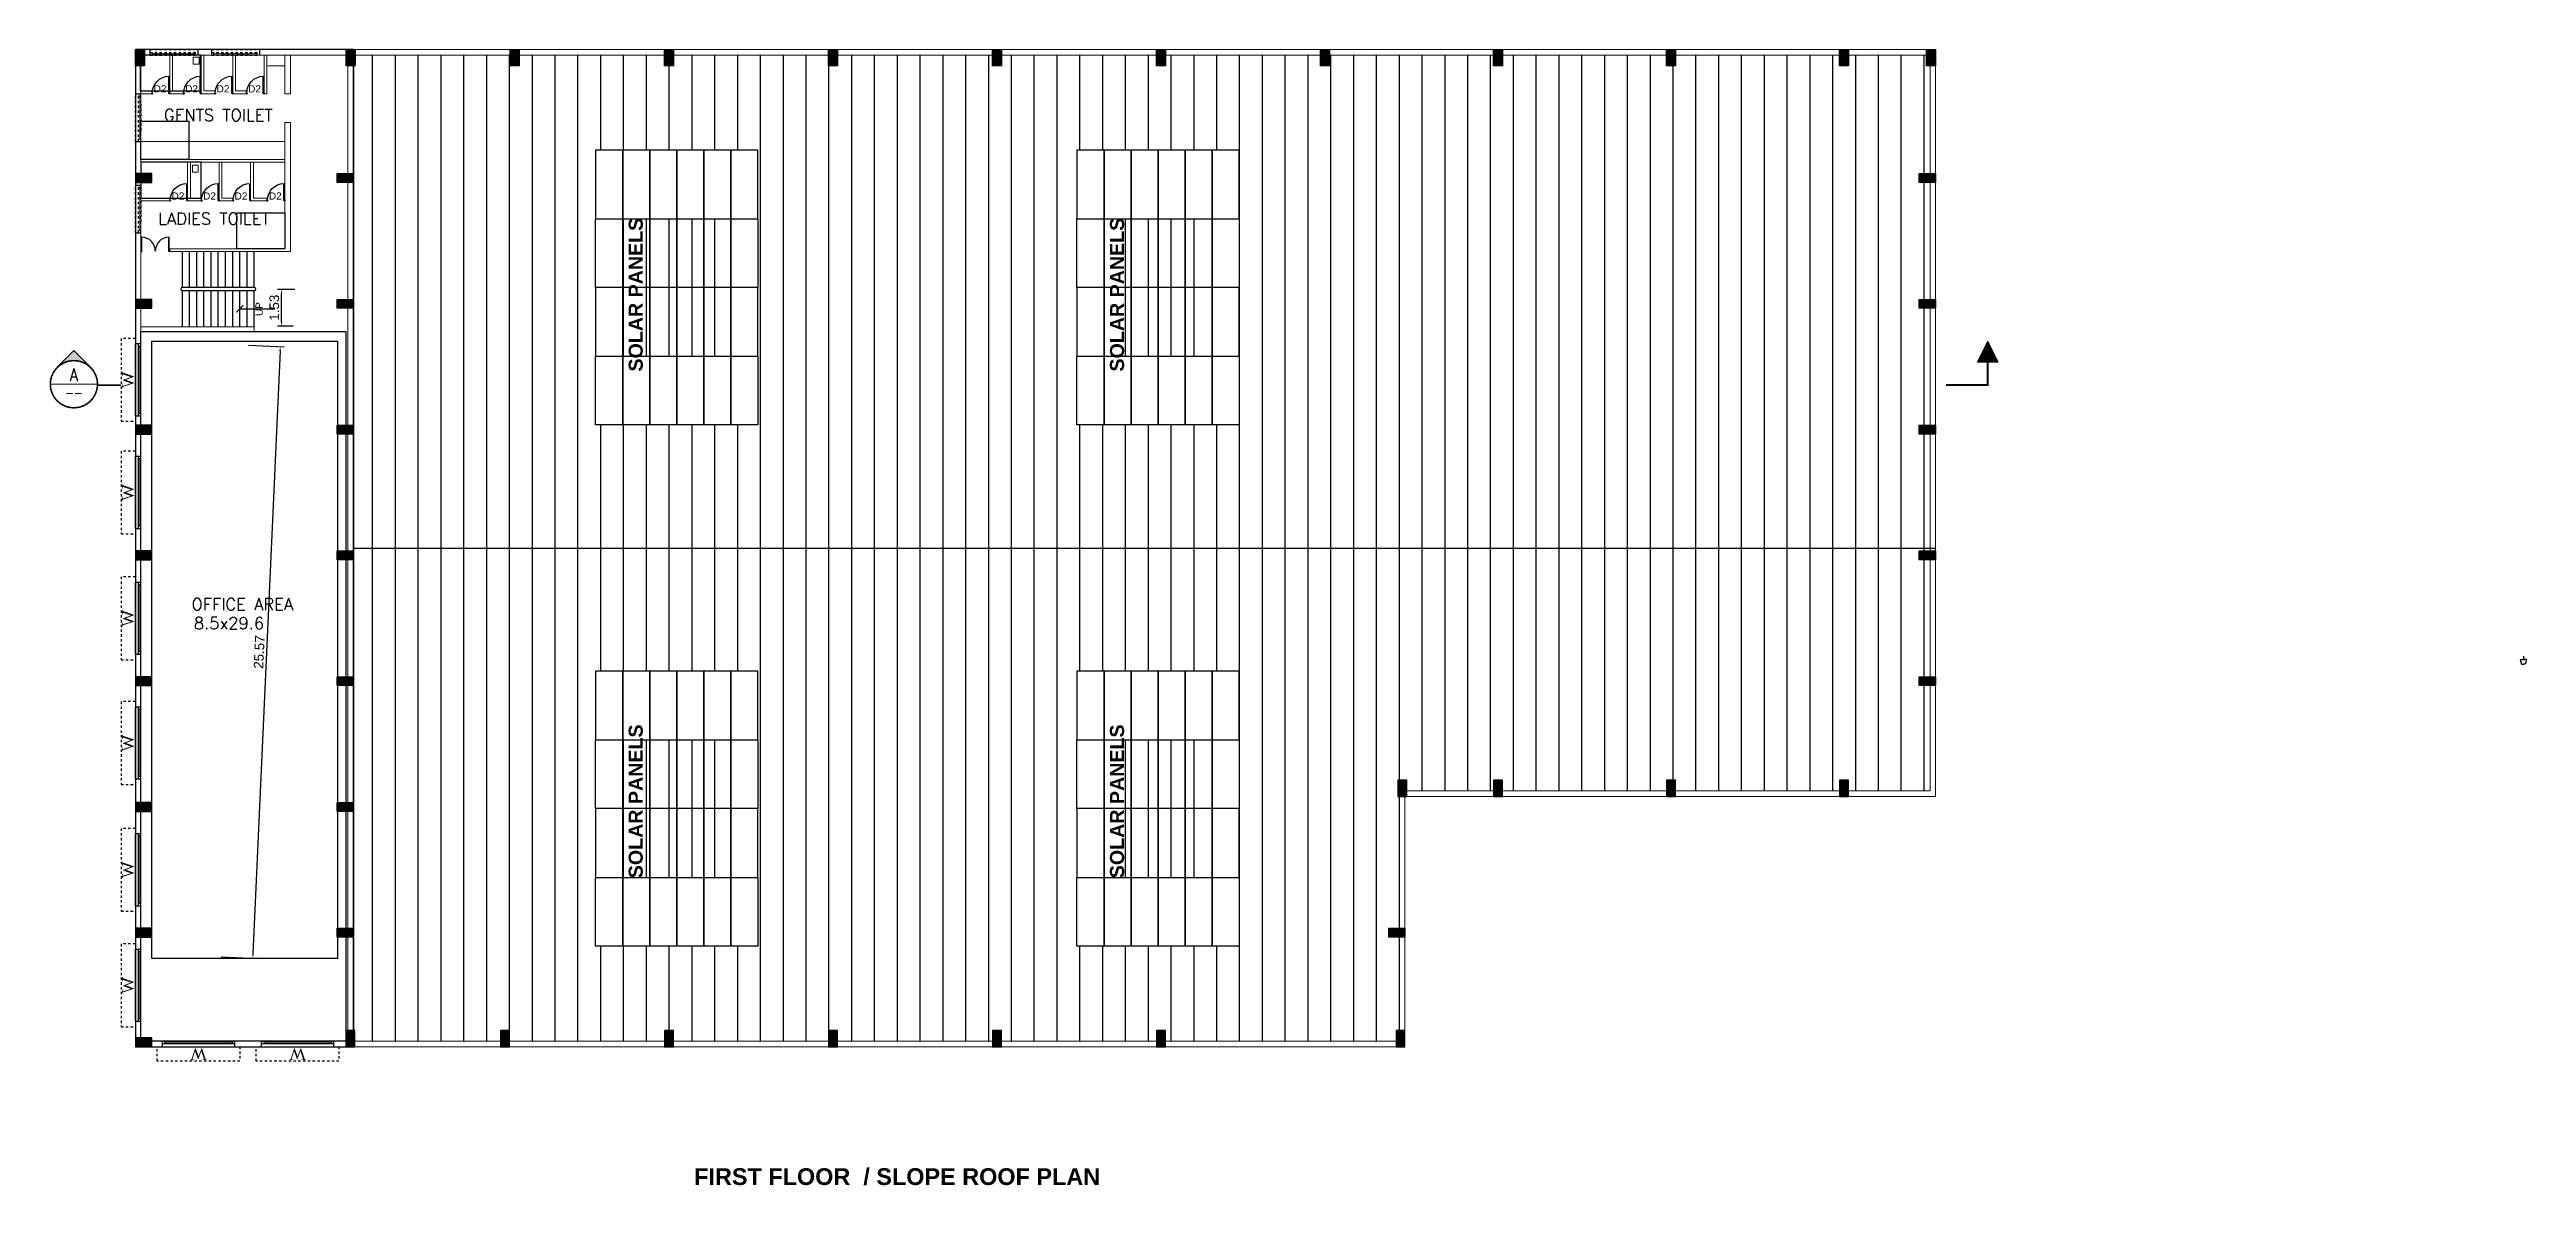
# Model space of a CAD drawing. Header units: metres. Extents: x 6804 to 7881, y 412 to 705.
# Drawn here: x 7661.8 to 7765.2, y 456.2 to 503.6 of the extents above; entities that cross this region are included whole.
import ezdxf
from ezdxf.enums import TextEntityAlignment as Align

# ---------------------------------------------------------------- set-up
doc = ezdxf.new("R2010")
doc.units = ezdxf.units.M
doc.header["$LTSCALE"] = 5
doc.header["$PDSIZE"] = -1
doc.linetypes.add('CONTINOUS', pattern=[0])
doc.linetypes.add('HIDDEN', pattern=[0.375, 0.25, -0.125])
doc.layers.get('0').update_dxf_attribs({"color": 8, "linetype": 'CONTINUOUS'})
doc.layers.get('DEFPOINTS').update_dxf_attribs({"color": 8, "linetype": 'CONTINUOUS'})
for name, color, linetype in [('_CourtYard(OTS)', 8, 'CONTINUOUS'), ('BLK_2_FLR_0_WATER_CLOSET', 213, 'CONTINUOUS'), ('BLK_2_FLR_1_BLT_UP_AREA', 1, 'CONTINUOUS'), ('BLK_2_FLR_1_CARPET_AREA', 10, 'CONTINUOUS'), ('BLK_2_FLR_1_EXIT_WIDTH_DOOR', 2, 'CONTINUOUS'), ('BLK_2_FLR_1_REGULAR_ROOM_1', 4, 'CONTINUOUS'), ('BLK_2_FLR_1_URINAL', 235, 'CONTINUOUS'), ('BLK_2_FLR_1_WATER_CLOSET', 213, 'CONTINUOUS'), ('col', 8, 'CONTINUOUS'), ('del', 8, 'CONTINUOUS'), ('DIM', 8, 'CONTINUOUS'), ('DOOR', 8, 'CONTINUOUS'), ('HATCH', 8, 'CONTINUOUS'), ('S.NO', 6, 'CONTINUOUS'), ('Steel', 1, 'CONTINUOUS'), ('TEXT NOTES', 200, 'CONTINUOUS'), ('thin', 1, 'CONTINUOUS'), ('WAL', 1, 'CONTINUOUS'), ('WALL', 3, 'CONTINUOUS'), ('WINDOW', 5, 'CONTINUOUS')]:
    doc.layers.add(name, color=color, linetype=linetype)
for name, color, linetype, lineweight in [('BLK_2_FLR_0_WASH', 243, 'CONTINUOUS', 5), ('C_ARCH_TEXT', 7, 'CONTINUOUS', 5), ('DIST_EXIT', 7, 'CONTINUOUS', 0), ('others', 8, 'CONTINUOUS', 15)]:
    doc.layers.add(name, color=color, linetype=linetype, lineweight=lineweight)
doc.styles.add('1', font='arial.ttf')
doc.styles.add('na1', font='arial.ttf', dxfattribs={"width": 0.9})
doc.styles.add('NOTES8-6', font='arial.ttf', dxfattribs={"height": 6})
doc.styles.add('ROMAND', font='ROMAND', dxfattribs={"height": 2.5})
doc.styles.add('ROMANS', font='romans')
doc.styles.add('ROMANTIC', font='romantic.ttf')
doc.styles.get("Standard").update_dxf_attribs({"font": 'arial.ttf'})
doc.styles.add('TITLE', font='arialbd.ttf')
doc.dimstyles.new('Copy of FMB INNER DIM', dxfattribs={"dimscale": 0.15, "dimtxt": 12, "dimasz": 6, "dimexe": 50, "dimexo": 50, "dimgap": 2, "dimtad": 1, "dimzin": 1, "dimdsep": 46, "dimtxsty": 'na1', "dimblk": 'ARCHTICK', "dimcen": 25, "dimse1": 1, "dimse2": 1, "dimclrd": 250, "dimclre": 2, "dimclrt": 3, "dimadec": 0, "dimazin": 0, "dimtfac": 1, "dimtix": 1, "dimtmove": 1, "dimatfit": 3, "dimldrblk": 'ARCHTICK', "dimfxl": 0, "dimfrac": 2, "dimtolj": 1, "dimtzin": 12, "dimarcsym": 0})
doc.dimstyles.get("Standard").update_dxf_attribs({"dimtxt": 0.4, "dimasz": 0.18, "dimexe": 0.18, "dimexo": 0.0625, "dimgap": 0.1, "dimtad": 1, "dimtoh": 1, "dimzin": 0, "dimdsep": 46, "dimtxsty": '1', "dimcen": 0.09, "dimadec": 0, "dimazin": 0, "dimtfac": 1, "dimtofl": 0, "dimtmove": 2, "dimatfit": 3, "dimfxl": 0, "dimtolj": 1, "dimtzin": 0, "dimarcsym": 0})

msp = doc.modelspace()

# ---------------------------------------------------------------- texts
at = {"layer": 'DIM', "color": 0, "linetype": 'CONTINOUS', "style": 'ROMANS'}
for s, p in [('OFFICE AREA', (7667.68530493703, 480.2274653586247)), ('8.5x29.6', (7667.781171939393, 479.4376311057781))]:
    msp.add_text(s, height=0.5000000000000001, rotation=359.9999999988443, dxfattribs=at).set_placement(p)
at = {"layer": 'DIM', "color": 0, "ltscale": 2, "char_height": 0.5000000000000001, "width": 28.62490269349311, "attachment_point": 5, "style": 'ROMANS'}
for s, insert in [('\\A1;\\C1;GENTS TOILET', (7668.800502748242, 500.9128237820639)), ('\\A1;\\C1;LADIES TOILET', (7668.618938685941, 496.5844546864415))]:
    msp.add_mtext(s, dxfattribs=dict(at, insert=insert))
at = {"layer": 'DIM', "color": 7, "ltscale": 10, "insert": (7697.14256712555, 456.5629927109048), "char_height": 0.7, "width": 17.90654542785978, "attachment_point": 5, "style": 'TITLE'}
msp.add_mtext('FIRST FLOOR  / SLOPE ROOF PLAN', dxfattribs=at)
at = {"layer": 'others', "color": 3, "style": 'NOTES8-6'}
for p in [(7666.36999416571, 502.0098538093521), (7667.684994165709, 502.0098538093521), (7668.999994165709, 502.0098538093521), (7670.314994165709, 502.0098538093521), (7667.119994165706, 497.5333538093525), (7668.434994165706, 497.5333538093525), (7669.749994165707, 497.5333538093525), (7671.179994165708, 497.5333538093525)]:
    msp.add_text('D2', height=0.3, dxfattribs=at).set_placement(p, align=Align.MIDDLE)
msp.add_text('UP', height=0.3, rotation=90, dxfattribs=at).set_placement((7670.506359367114, 492.8096494357694), align=Align.MIDDLE)
at = {"layer": 'TEXT NOTES', "style": 'TITLE'}
for rotation, p in [(90.00000000001734, (7686.520652929035, 490.1995861625181)), (90.00000000001734, (7706.614427541627, 490.1995861625181)), (89.99999999998265, (7686.520652929034, 469.0365529229738)), (89.99999999998265, (7706.614427541627, 469.0365529229738))]:
    msp.add_text('SOLAR PANELS', height=0.586988561553357, rotation=rotation, dxfattribs=at).set_placement(p)

# ---------------------------------------------------------------- blocks, each defined once
blk = doc.blocks.new('MFC1')
at = {"color": 252}
for p, q in [((-24, 60), (-96, 60)), ((-60, 96), (-60, 24)), ((96, 60), (24, 60)), ((60, 96), (60, 24)), ((-24, -60), (-96, -60)), ((-60, -24), (-60, -96)), ((96, -60), (24, -60)), ((60, -24), (60, -96))]:
    blk.add_line(p, q, dxfattribs=at)
at = {"color": 1}
for p, q in [((-3, 0), (3, 0)), ((0, -6.226676327448537), (0, 6.226676327448537))]:
    blk.add_line(p, q, dxfattribs=at)
blk.add_lwpolyline([(-137.5, 175), (137.5, 175), (137.5, -175.0000000000001), (-137.5, -175.0000000000001)], close=True)
for centre in [(-60, 60), (60, 60), (-60, -60), (60, -60)]:
    blk.add_circle(centre, 18)
at = {"layer": 'Steel'}
for points in [[(-112.5, 150), (-112.5, 162), (112.5, 162), (112.5, 150), (-112.5, 150)], [(-112.5, 150), (-112.5, 162), (112.5, 162), (112.5, 150), (-112.5, 150)], [(-112.5, 150), (-112.5, 162), (112.5, 162), (112.5, 150), (-112.5, 150)], [(-112.5, 150), (-112.5, 162), (112.5, 162), (112.5, 150), (-112.5, 150)], [(-112.5, 150), (-112.5, 162), (112.5, 162), (112.5, 150), (-112.5, 150)], [(-112.5, 150), (-112.5, 162), (112.5, 162), (112.5, 150), (-112.5, 150)], [(-112.5, 150), (-112.5, 162), (112.5, 162), (112.5, 150), (-112.5, 150)], [(-112.5, 150), (-112.5, 162), (112.5, 162), (112.5, 150), (-112.5, 150)], [(-112.5, 150), (-112.5, 162), (112.5, 162), (112.5, 150), (-112.5, 150)], [(-112.5, 150), (-112.5, 162), (112.5, 162), (112.5, 150), (-112.5, 150)], [(-112.5, 150), (-112.5, 162), (112.5, 162), (112.5, 150), (-112.5, 150)], [(-112.5, 150), (-112.5, 162), (112.5, 162), (112.5, 150), (-112.5, 150)], [(-112.5, 150), (-112.5, 162), (112.5, 162), (112.5, 150), (-112.5, 150)], [(-112.5, 150), (-112.5, 162), (112.5, 162), (112.5, 150), (-112.5, 150)], [(-112.5, 150), (-112.5, 162), (112.5, 162), (112.5, 150), (-112.5, 150)], [(-112.5, 150), (-112.5, 162), (112.5, 162), (112.5, 150), (-112.5, 150)], [(-112.5, 150), (-112.5, 162), (112.5, 162), (112.5, 150), (-112.5, 150)], [(-112.5, 150), (-112.5, 162), (112.5, 162), (112.5, 150), (-112.5, 150)], [(-112.5, 150), (-112.5, 162), (112.5, 162), (112.5, 150), (-112.5, 150)], [(-112.5, 150), (-112.5, 162), (112.5, 162), (112.5, 150), (-112.5, 150)], [(-112.5, 150), (-112.5, 162), (112.5, 162), (112.5, 150), (-112.5, 150)], [(-112.5, 150), (-112.5, 162), (112.5, 162), (112.5, 150), (-112.5, 150)], [(-3, 150), (3, 150), (3, -150), (-3, -150), (-3, 150)], [(-3, 150), (3, 150), (3, -150), (-3, -150), (-3, 150)], [(-3, 150), (3, 150), (3, -150), (-3, -150), (-3, 150)], [(-3, 150), (3, 150), (3, -150), (-3, -150), (-3, 150)], [(-3, 150), (3, 150), (3, -150), (-3, -150), (-3, 150)], [(-3, 150), (3, 150), (3, -150), (-3, -150), (-3, 150)], [(-3, 150), (3, 150), (3, -150), (-3, -150), (-3, 150)], [(-3, 150), (3, 150), (3, -150), (-3, -150), (-3, 150)], [(-3, 150), (3, 150), (3, -150), (-3, -150), (-3, 150)], [(-3, 150), (3, 150), (3, -150), (-3, -150), (-3, 150)], [(-3, 150), (3, 150), (3, -150), (-3, -150), (-3, 150)], [(-3, 150), (3, 150), (3, -150), (-3, -150), (-3, 150)], [(-3, 150), (3, 150), (3, -150), (-3, -150), (-3, 150)], [(-3, 150), (3, 150), (3, -150), (-3, -150), (-3, 150)], [(-3, 150), (3, 150), (3, -150), (-3, -150), (-3, 150)], [(-3, 150), (3, 150), (3, -150), (-3, -150), (-3, 150)], [(-3, 150), (3, 150), (3, -150), (-3, -150), (-3, 150)], [(-3, 150), (3, 150), (3, -150), (-3, -150), (-3, 150)], [(-3, 150), (3, 150), (3, -150), (-3, -150), (-3, 150)], [(-3, 150), (3, 150), (3, -150), (-3, -150), (-3, 150)], [(-3, 150), (3, 150), (3, -150), (-3, -150), (-3, 150)], [(-3, 150), (3, 150), (3, -150), (-3, -150), (-3, 150)], [(-112.5, -150), (-112.5, -162), (112.5, -162), (112.5, -150), (-112.5, -150)], [(-112.5, -150), (-112.5, -162), (112.5, -162), (112.5, -150), (-112.5, -150)], [(-112.5, -150), (-112.5, -162), (112.5, -162), (112.5, -150), (-112.5, -150)], [(-112.5, -150), (-112.5, -162), (112.5, -162), (112.5, -150), (-112.5, -150)], [(-112.5, -150), (-112.5, -162), (112.5, -162), (112.5, -150), (-112.5, -150)], [(-112.5, -150), (-112.5, -162), (112.5, -162), (112.5, -150), (-112.5, -150)], [(-112.5, -150), (-112.5, -162), (112.5, -162), (112.5, -150), (-112.5, -150)], [(-112.5, -150), (-112.5, -162), (112.5, -162), (112.5, -150), (-112.5, -150)], [(-112.5, -150), (-112.5, -162), (112.5, -162), (112.5, -150), (-112.5, -150)], [(-112.5, -150), (-112.5, -162), (112.5, -162), (112.5, -150), (-112.5, -150)], [(-112.5, -150), (-112.5, -162), (112.5, -162), (112.5, -150), (-112.5, -150)], [(-112.5, -150), (-112.5, -162), (112.5, -162), (112.5, -150), (-112.5, -150)], [(-112.5, -150), (-112.5, -162), (112.5, -162), (112.5, -150), (-112.5, -150)], [(-112.5, -150), (-112.5, -162), (112.5, -162), (112.5, -150), (-112.5, -150)], [(-112.5, -150), (-112.5, -162), (112.5, -162), (112.5, -150), (-112.5, -150)], [(-112.5, -150), (-112.5, -162), (112.5, -162), (112.5, -150), (-112.5, -150)], [(-112.5, -150), (-112.5, -162), (112.5, -162), (112.5, -150), (-112.5, -150)], [(-112.5, -150), (-112.5, -162), (112.5, -162), (112.5, -150), (-112.5, -150)], [(-112.5, -150), (-112.5, -162), (112.5, -162), (112.5, -150), (-112.5, -150)], [(-112.5, -150), (-112.5, -162), (112.5, -162), (112.5, -150), (-112.5, -150)], [(-112.5, -150), (-112.5, -162), (112.5, -162), (112.5, -150), (-112.5, -150)], [(-112.5, -150), (-112.5, -162), (112.5, -162), (112.5, -150), (-112.5, -150)]]:
    blk.add_lwpolyline(points, dxfattribs=at)
blk = doc.blocks.new('wsdefsegr')
at = {"layer": 'HATCH'}
h = blk.add_hatch(color=256, dxfattribs=at)
h.dxf.hatch_style = 1
h.paths.add_polyline_path([(9067.866123922153, -5301.221326815987), (9442.866123922153, -5301.221326815987), (9442.866123922153, -4621.221326815986), (9067.866123922153, -4621.221326815986)])
at = {"layer": 'col', "color": 5}
blk.add_lwpolyline([(9067.866123922153, -4621.221326815986), (9442.866123922153, -4621.221326815986), (9442.866123922153, -5301.221326815987), (9067.866123922153, -5301.221326815987)], close=True, dxfattribs=at)
blk.add_blockref('MFC1', (9255.366123922153, -5036.221326815986))
blk = doc.blocks.new('WINDOW')
at = {"layer": 'WINDOW'}
for p, q in [((3000, 29.99999999988356), (0, 29.99999999988356)), ((0, -200.0000000001164), (0, 29.99999999988356)), ((3000, 29.99999999988356), (3000, -200.0000000001164)), ((3000, -100.5826557844993), (0, -100.5826557844411)), ((3000, -200.0000000001164), (0, -200.0000000001164)), ((100, -200.0000000002328), (100, -100.5826557844411)), ((2900, -200.0000000002328), (2900, -100.5826557844993))]:
    blk.add_line(p, q, dxfattribs=at)
at = {"layer": 'WINDOW', "color": 253, "linetype": 'HIDDEN', "ltscale": 12}
blk.add_lwpolyline([(-230, 30), (-230, 630), (3230, 630), (3230, 30)], dxfattribs=at)
at = {"layer": 'WINDOW', "const_width": 30}
blk.add_lwpolyline([(100, -150.291327892337), (2900, -150.291327892337)], dxfattribs=at)
at = {"linetype": 'CONTINOUS', "ltscale": 2, "style": 'ROMANTIC'}
blk.add_text('W', height=480, dxfattribs=at).set_placement((1153.66874617173, 106.3641110433382))
at = {"linetype": 'CONTINOUS', "ltscale": 2}
blk.add_text('ASDFASDF', height=0.55, dxfattribs=at).set_placement((283.7831366854871, -754.1225643669127))
blk = doc.blocks.new('*U6')
at = {"layer": 'DOOR', "color": 11}
for p, q in [((0, 2.5), (0, 0)), ((0, 2.5), (1.25, 2.5)), ((0, 0), (2.5, 0)), ((1.25, 2.5), (1.25, 46.73282642932372)), ((2.499999999998181, 46.73282642932394), (1.25, 46.73282642932394)), ((1.25, 2.5), (1.25, 1.25)), ((1.25, 1.25), (2.5, 1.249999999999771)), ((2.5, 1.249999999999771), (2.5, 46.73282642932394)), ((2.5, 1.249999999999771), (2.5, 0)), ((45.49999999999999, 1.249999999999771), (45.49999999999999, 0)), ((46.74999999999999, 1.25), (45.49999999999999, 1.249999999999771)), ((48, 0), (45.49999999999999, 0)), ((48, 2.5), (46.74999999999999, 2.5)), ((46.74999999999999, 2.5), (46.74999999999999, 1.25)), ((48, 2.5), (48, 0))]:
    blk.add_line(p, q, dxfattribs=at)
blk.add_arc((1.25, 1.25), 45.49999999999999, 0, 88.42574205508139, dxfattribs=at)
blk = doc.blocks.new('qawrdfw')
at = {"layer": 'DOOR'}
for p, q in [((8921.147473353469, -5304.258768781878), (8921.147473353469, -5303.152948121145)), ((8921.178723353469, -5303.152948121145), (8921.147473353469, -5303.152948121145)), ((8921.178723353469, -5304.29001878188), (8921.178723353469, -5303.152948121145)), ((8923.39122335347, -5304.29001878188), (8923.39122335347, -5303.152948121145)), ((8923.39122335347, -5303.152948121145), (8923.42247335347, -5303.152948121145)), ((8923.42247335347, -5304.258768781878), (8923.42247335347, -5303.152948121145)), ((8921.11622335347, -5304.258768781878), (8921.11622335347, -5304.32126878188)), ((8921.11622335347, -5304.258768781878), (8921.147473353469, -5304.258768781878)), ((8921.11622335347, -5304.32126878188), (8921.178723353469, -5304.32126878188)), ((8921.147473353469, -5304.258768781878), (8921.147473353469, -5304.29001878188)), ((8921.147473353469, -5304.29001878188), (8921.178723353469, -5304.29001878188)), ((8921.178723353469, -5304.29001878188), (8921.178723353469, -5304.32126878188)), ((8923.39122335347, -5304.29001878188), (8923.39122335347, -5304.32126878188)), ((8923.42247335347, -5304.29001878188), (8923.39122335347, -5304.29001878188)), ((8923.45372335347, -5304.32126878188), (8923.39122335347, -5304.32126878188)), ((8923.42247335347, -5304.258768781878), (8923.42247335347, -5304.29001878188)), ((8923.45372335347, -5304.258768781878), (8923.42247335347, -5304.258768781878)), ((8923.45372335347, -5304.258768781878), (8923.45372335347, -5304.32126878188))]:
    blk.add_line(p, q, dxfattribs=at)
for centre, start, end in [((8921.147473353469, -5304.29001878188), 0, 88.4257420529942), ((8923.42247335347, -5304.29001878188), 91.5742579470058, 180)]:
    blk.add_arc(centre, 1.137499999999999, start, end, dxfattribs=at)
blk = doc.blocks.new('_ArchTick')
at = {"color": 0, "linetype": 'ByBlock', "const_width": 0.15}
blk.add_lwpolyline([(-0.5, -0.5), (0.5, 0.5)], dxfattribs=at)
blk = doc.blocks.new('viewA')
blk.add_hatch(color=256).paths.add_polyline_path([(5.5, 2.5), (5.5, -2.5), (10.5, 0)])
at = {"const_width": 0.5}
blk.add_lwpolyline([(5.5, 0), (0, 0), (0, -10)], dxfattribs=at)
blk.add_lwpolyline([(5.5, 2.5), (10.5, 0), (5.5, -2.5)], close=True)
blk = doc.blocks.new('A$C294D00C3')
at = {"layer": 'C_ARCH_TEXT'}
blk.add_hatch(color=256, dxfattribs=at).paths.add_polyline_path([(1.05867287061e-05, 10.76258912381149), (-5.303290272165096, 5.45928826490666, -0.4142135623730641), (5.303311445633994, 5.45928826491712)])
blk.add_line((-7.5, -7.7307e-12), (7.5, 7.7307e-12), dxfattribs=at)
blk.add_lwpolyline([(5.303311445633251, 5.459288264918257), (1.05867287061e-05, 10.76258912381149), (-5.303290272164358, 5.459288264907796)], dxfattribs=at)
at = {"layer": 'C_ARCH_TEXT', "const_width": 0.5}
blk.add_lwpolyline([(0.0126121963364767, -7.512591022907713, 761.5254825002017), (-0.0267823289053126, -7.512553752111727)], format="xyb", dxfattribs=at)
blk.add_lwpolyline([(-14.99998941326038, -0.2869469514406546), (-7.499989413262424, -0.2869469514324692)], dxfattribs=at)
at = {"layer": 'C_ARCH_TEXT', "width": 0.85}
for tag, height, style, p in [('B', 4, 'ROMAND', (-5.684e-13, 1)), ('-', 3, 'ROMANS', (4.6612e-12, -4.25))]:
    blk.add_attdef(tag, text='', height=height, dxfattribs=dict(at, style=style)).set_placement(p, align=Align.CENTER)
blk = doc.blocks.new('HFNKL536216')
at = {"layer": 'WALL'}
for p, q in [((8352.626892635024, -6103.558354522332), (8352.856892635022, -6103.558354273863)), ((8352.626892635024, -6105.558354522329), (8352.856892635022, -6105.558354273863))]:
    blk.add_line(p, q, dxfattribs=at)
at = {"layer": 'WINDOW', "linetype": 'HIDDEN', "ltscale": 0.01}
for p, q in [((8352.626892635024, -6103.558354522332), (8352.626892635024, -6105.558354522329)), ((8352.757475290808, -6103.558354273863), (8352.757475290808, -6105.558354273863)), ((8352.856892635022, -6103.658354273864), (8352.757475290808, -6103.658354273864)), ((8352.856892635022, -6103.558354273863), (8352.856892635022, -6105.558354273863)), ((8352.856892635025, -6105.123320878445), (8352.85689263502, -6103.923320878444)), ((8352.856892635022, -6105.458354273864), (8352.757475290808, -6105.458354273864))]:
    blk.add_line(p, q, dxfattribs=at)
at = {"layer": 'WINDOW', "linetype": 'HIDDEN', "ltscale": 0.01, "const_width": 0.03}
blk.add_lwpolyline([(8352.807183962916, -6105.458354273864), (8352.807183962916, -6103.658354273864)], dxfattribs=at)
blk = doc.blocks.new('*D211')
at = {"layer": 'DEFPOINTS', "color": 0}
for p in [(7670.002233942955, 491.3053411014045), (7668.855908854822, 465.7585747217383), (7670.242388750692, 465.696361106707)]:
    blk.add_point(p, dxfattribs=at)
at = {"layer": 'DIST_EXIT', "color": 0, "lineweight": -2}
for p, q in [((7670.064671117081, 491.3025394435323), (7671.56853290032, 491.2350587117015)), ((7671.380645064157, 491.0633084248829), (7670.250457525366, 465.8761801681975)), ((7668.918346028949, 465.7557730638662), (7670.422207812184, 465.6882923320353))]:
    blk.add_line(p, q, dxfattribs=at)
at = {"layer": 'DIST_EXIT', "color": 0}
for points in [[(7671.350675220576, 491.0646532206616), (7671.410614907739, 491.0619636291044), (7671.388713838829, 491.2431274863733)], [(7670.220487681785, 465.8775249639762), (7670.280427368946, 465.8748353724188), (7670.242388750692, 465.696361106707)]]:
    blk.add_solid(points, dxfattribs=at)
at = {"layer": 'DIST_EXIT', "color": 0, "insert": (7670.511627915102, 478.4833818344499), "char_height": 0.4, "attachment_point": 5, "rotation": 87.43076831902712, "style": '1'}
blk.add_mtext('\\A1;25.57', dxfattribs=at)
blk = doc.blocks.new('*D212')
at = {"layer": 'BLK_2_FLR_1_EXIT_WIDTH_DOOR', "color": 0, "lineweight": -2}
for p, q in [((7671.992351734431, 493.632048921845), (7671.266396437824, 493.632048921845)), ((7671.446396437826, 492.2787155884902), (7671.446396437826, 493.4520489218448)), ((7671.929851734431, 492.0987155884902), (7671.266396437824, 492.0987155884902))]:
    blk.add_line(p, q, dxfattribs=at)
at = {"layer": 'BLK_2_FLR_1_EXIT_WIDTH_DOOR', "color": 0}
for points in [[(7671.416396437823, 493.4520489218448), (7671.476396437823, 493.4520489218448), (7671.446396437826, 493.632048921845)], [(7671.416396437823, 492.2787155884902), (7671.476396437823, 492.2787155884902), (7671.446396437826, 492.0987155884902)]]:
    blk.add_solid(points, dxfattribs=at)
at = {"layer": 'DEFPOINTS', "color": 0}
for p in [(7671.446396437826, 493.632048921845), (7672.054851734431, 493.632048921845), (7671.992351734431, 492.0987155884902)]:
    blk.add_point(p, dxfattribs=at)
at = {"layer": 'BLK_2_FLR_1_EXIT_WIDTH_DOOR', "color": 0, "insert": (7671.142030817087, 492.8653822551653), "char_height": 0.4, "attachment_point": 5, "rotation": 90, "style": '1'}
blk.add_mtext('\\A1;1.53', dxfattribs=at)

# ---------------------------------------------------------------- dimensions: what is measured, and where the dimension line sits
at = {"layer": 'BLK_2_FLR_1_EXIT_WIDTH_DOOR'}
dim = msp.add_linear_dim(base=(7671.446396437826, 493.632048921845), p1=(7671.992351734428, 492.0987155884901), p2=(7672.054851734428, 493.6320489218447), angle=90, dimstyle='Standard', dxfattribs=at)
dim.commit()
dim.dimension.update_dxf_attribs({"geometry": '*D212', "text_midpoint": (7671.142030817087, 492.8653822551653)})
at = {"layer": 'DIST_EXIT'}
dim = msp.add_aligned_dim(p1=(7670.002233942954, 491.3053411014045), p2=(7668.855908854819, 465.7585747217383), distance=1.3878750071801176, dimstyle='Standard', dxfattribs=at)
dim.commit()
dim.dimension.update_dxf_attribs({"geometry": '*D211', "text_midpoint": (7670.511627915102, 478.4833818344499)})

# ---------------------------------------------------------------- hatches: boundary and pattern name
at = {"layer": 'HATCH', "linetype": 'CONTINOUS', "ltscale": 2}
h = msp.add_hatch(dxfattribs=at)
h.set_pattern_fill('LINE', color=256, scale=0.3, angle=90, style=0)
h.set_pattern_definition([(90, (0, 0), (-0.9524999999999998, 1e-16), [])])
h.paths.add_polyline_path([(7740.262514654781, 482.8248849516687), (7740.262514654781, 487.5868477725394), (7739.812514654906, 487.5868477725396), (7739.812514654906, 487.9618477725306), (7740.262514654782, 487.9618477725307), (7740.262514654781, 492.8403593361734), (7739.812514654906, 492.8403593361733), (7739.812514654906, 493.2153593361643), (7740.262514654782, 493.2153593361643), (7740.262514654782, 498.0938708998062), (7739.812514654797, 498.0938708998062), (7739.812514654794, 498.4688708997971), (7740.262514654781, 498.4688708997971), (7740.262514654781, 502.4081266813989), (7740.262514654782, 502.9698824633416), (7740.117514654456, 502.9698824633418), (7740.117514654456, 503.4198824632165), (7736.853528255906, 503.4198824632164), (7736.853528255903, 502.9698824633418), (7736.478528255915, 502.9698824633416), (7736.478528255917, 503.4198824632165), (7729.633855860862, 503.4198824632165), (7729.63385586086, 502.9698824633416), (7729.25885586087, 502.9698824633416), (7729.25885586087, 503.4198824632164), (7722.414183465816, 503.4198824632165), (7722.414183465816, 502.9698824633416), (7722.039183465824, 502.9698824633416), (7722.039183465824, 503.4198824632164), (7715.19451107077, 503.4198824632164), (7715.194511070773, 502.9698824633418), (7714.81951107078, 502.9698824633416), (7714.819511070782, 503.4198824632165), (7708.347928334736, 503.4198824632164), (7708.347928334736, 502.9698824633418), (7707.972928334743, 502.9698824633416), (7707.972928334743, 503.4198824632164), (7701.501345598699, 503.4198824632164), (7701.501345598699, 502.9698824633418), (7701.126345598708, 502.9698824633416), (7701.126345598708, 503.4198824632164), (7694.654762862661, 503.4198824632164), (7694.654762862661, 502.9698824633418), (7694.279762862672, 502.9698824633416), (7694.279762862672, 503.4198824632164), (7687.808180126624, 503.4198824632164), (7687.808180126624, 502.9698824633418), (7687.433180126634, 502.9698824633416), (7687.433180126634, 503.4198824632164), (7681.361597390591, 503.4198824632165), (7681.361597390591, 502.9698824633416), (7680.986597390599, 502.9698824633416), (7680.986597390599, 503.4198824632164), (7675.515014654776, 503.4198824632164), (7674.515014654552, 503.4198824632165), (7674.515014654552, 502.9698824633416), (7674.442515941158, 502.9698824633416), (7674.442515941158, 482.8248849516687)])
h.paths.add_polyline_path([(7691.329400175144, 490.8372536531742), (7691.329400175144, 487.9670860979642), (7690.200392746143, 487.9670860979642), (7689.071385317141, 487.9670860979642), (7687.942377888145, 487.9670860979642), (7686.813370459146, 487.9670860979642), (7685.684363030146, 487.9670860979642), (7684.555355601149, 487.9670860979642), (7684.555355601149, 490.8372536531742), (7684.555355601149, 493.7074212083847), (7684.555355601149, 496.5775887635949), (7684.555355601149, 499.447756318805), (7685.684363030146, 499.447756318805), (7686.813370459146, 499.447756318805), (7687.942377888145, 499.447756318805), (7689.071385317141, 499.447756318805), (7690.200392746143, 499.447756318805), (7691.329400175144, 499.4477563188051), (7691.329400175144, 496.5775887635949), (7691.329400175144, 493.7074212083847)], flags=16)
h.paths.add_polyline_path([(7690.200392746143, 490.8372536531742), (7689.071385317141, 490.8372536531742), (7687.942377888145, 490.8372536531742), (7686.813370459146, 490.8372536531742), (7685.684363030146, 490.8372536531742), (7685.684363030146, 493.7074212083847), (7685.684363030146, 496.5775887635949), (7686.813370459146, 496.5775887635949), (7687.942377888145, 496.5775887635949), (7689.071385317141, 496.5775887635949), (7690.200392746143, 496.5775887635948), (7690.200392746143, 493.7074212083847)], flags=0)
h.paths.add_polyline_path([(7704.649130213741, 493.7074212083847), (7704.649130213741, 496.5775887635949), (7704.64913021374, 499.447756318805), (7705.778137642738, 499.447756318805), (7706.907145071737, 499.447756318805), (7708.036152500737, 499.447756318805), (7709.165159929733, 499.447756318805), (7710.294167358736, 499.447756318805), (7711.423174787736, 499.4477563188051), (7711.423174787736, 496.5775887635949), (7711.423174787736, 493.7074212083847), (7711.423174787736, 490.8372536531742), (7711.423174787736, 487.9670860979642), (7710.294167358736, 487.9670860979642), (7709.165159929733, 487.9670860979642), (7708.036152500737, 487.9670860979642), (7706.907145071737, 487.9670860979642), (7705.778137642738, 487.9670860979642), (7704.64913021374, 487.9670860979642), (7704.649130213741, 490.8372536531742)], flags=16)
h.paths.add_polyline_path([(7705.778137642738, 493.7074212083847), (7705.778137642738, 496.5775887635949), (7706.907145071737, 496.5775887635949), (7708.036152500737, 496.5775887635949), (7709.165159929733, 496.5775887635949), (7710.294167358736, 496.5775887635948), (7710.294167358736, 493.7074212083847), (7710.294167358736, 490.8372536531742), (7709.165159929733, 490.8372536531742), (7708.036152500737, 490.8372536531742), (7706.907145071737, 490.8372536531742), (7705.778137642737, 490.8372536531742)], flags=0)
h.paths.add_polyline_path([(7674.442515941158, 482.8248849516687), (7674.442515941162, 462.6798874396913), (7674.506707884258, 462.6798874396913), (7674.506707884258, 462.2298874401212), (7675.515014654944, 462.2298874401212), (7680.586597390714, 462.2298874401239), (7680.58659739071, 462.6798874397167), (7680.961597390704, 462.679887439717), (7680.961597390704, 462.229887440124), (7687.433180126749, 462.2298874401278), (7687.433180126749, 462.6798874397167), (7687.808180126741, 462.679887439717), (7687.808180126741, 462.2298874401279), (7694.279762862784, 462.2298874401316), (7694.279762862786, 462.679887439717), (7694.654762862775, 462.679887439717), (7694.654762862777, 462.2298874401318), (7701.126345598821, 462.2298874401352), (7701.126345598821, 462.6798874397167), (7701.501345598814, 462.679887439717), (7701.501345598815, 462.2298874401354), (7707.972928334859, 462.2298874401392), (7707.97292833486, 462.6798874397167), (7708.347928334849, 462.679887439717), (7708.347928334851, 462.2298874401392), (7717.967514654382, 462.2298874401446), (7717.967514654382, 462.679887440129), (7718.112514654373, 462.679887440129), (7718.112514654375, 466.5728015181166), (7717.662514654617, 466.5728015181166), (7717.662514654614, 466.9478015181076), (7718.112514654373, 466.9478015181076), (7718.112514654373, 472.0028146717716), (7718.112514654375, 472.4498872684921), (7718.040014654277, 472.4498872684921), (7718.040014654277, 473.1298872684758), (7718.415014654268, 473.1298872684758), (7718.415014654269, 472.6798872680785), (7720.337350851893, 472.6798872680786), (7722.039183465824, 472.6798872680785), (7722.039183465824, 473.1298872680626), (7722.414183465814, 473.1298872680626), (7722.414183465814, 472.6798872680786), (7729.25885586087, 472.6798872680785), (7729.25885586087, 473.1298872680626), (7729.63385586086, 473.1298872680626), (7729.63385586086, 472.6798872680786), (7736.478528255915, 472.6798872680786), (7736.478528255915, 473.1298872680626), (7736.853528255906, 473.1298872680626), (7736.853528255908, 472.6798872680786), (7740.262514654781, 472.6798872680786), (7740.262514654782, 477.0798246452738), (7739.812514654906, 477.0798246452738), (7739.812514654906, 477.4548246452649), (7740.262514654782, 477.4548246452649), (7740.262514654781, 482.3333362089066), (7739.812514654906, 482.3333362089067), (7739.812514654906, 482.7083362088977), (7740.262514654782, 482.7083362088977), (7740.262514654781, 482.8248849516687)])
h.paths.add_polyline_path([(7704.64913021374, 477.6826838053731), (7705.778137642738, 477.6826838053731), (7706.907145071737, 477.6826838053731), (7708.036152500737, 477.6826838053731), (7709.165159929733, 477.6826838053731), (7710.294167358736, 477.6826838053731), (7711.423174787736, 477.6826838053731), (7711.423174787736, 474.8125162501631), (7711.423174787736, 471.9423486949524), (7711.423174787736, 469.0721811397427), (7711.423174787736, 466.2020135845323), (7710.294167358736, 466.2020135845323), (7709.165159929733, 466.2020135845323), (7708.036152500737, 466.2020135845323), (7706.907145071737, 466.2020135845323), (7705.778137642738, 466.2020135845323), (7704.64913021374, 466.2020135845325), (7704.649130213741, 469.0721811397427), (7704.649130213741, 471.9423486949524), (7704.649130213741, 474.8125162501631)], flags=16)
h.paths.add_polyline_path([(7691.329400175144, 474.8125162501631), (7691.329400175144, 471.9423486949524), (7691.329400175144, 469.0721811397427), (7691.329400175144, 466.2020135845323), (7690.200392746143, 466.2020135845323), (7689.071385317141, 466.2020135845323), (7687.942377888145, 466.2020135845323), (7686.813370459146, 466.2020135845323), (7685.684363030146, 466.2020135845323), (7684.555355601149, 466.2020135845325), (7684.555355601149, 469.0721811397427), (7684.555355601149, 471.9423486949524), (7684.555355601149, 474.8125162501631), (7684.555355601149, 477.6826838053731), (7685.684363030146, 477.6826838053731), (7686.813370459146, 477.6826838053731), (7687.942377888145, 477.6826838053731), (7689.071385317141, 477.6826838053731), (7690.200392746143, 477.6826838053731), (7691.329400175144, 477.6826838053731)], flags=16)
h.paths.add_polyline_path([(7705.77813764274, 474.8125162501631), (7706.907145071737, 474.8125162501631), (7708.036152500737, 474.8125162501631), (7709.165159929733, 474.8125162501631), (7710.294167358736, 474.8125162501631), (7710.294167358736, 471.9423486949524), (7710.294167358736, 469.0721811397427), (7709.165159929733, 469.0721811397427), (7708.036152500737, 469.0721811397427), (7706.907145071737, 469.0721811397427), (7705.778137642738, 469.0721811397422), (7705.778137642738, 471.9423486949524)], flags=0)
h.paths.add_polyline_path([(7690.200392746143, 474.8125162501631), (7690.200392746143, 471.9423486949524), (7690.200392746143, 469.0721811397427), (7689.071385317141, 469.0721811397427), (7687.942377888145, 469.0721811397427), (7686.813370459146, 469.0721811397427), (7685.684363030146, 469.0721811397422), (7685.684363030146, 471.9423486949524), (7685.684363030146, 474.8125162501631), (7686.813370459146, 474.8125162501631), (7687.942377888145, 474.8125162501631), (7689.071385317141, 474.8125162501631)], flags=0)
h.paths.add_polyline_path([(7706.77669023915, 490.0477339033304), (7706.77669023915, 496.7754796778875), (7705.865576684025, 496.7754796778871), (7705.865576684026, 490.0477339033301)], flags=8)
h.paths.add_polyline_path([(7686.682915626561, 490.0477339033304), (7686.682915626558, 496.7754796778875), (7685.771802071432, 496.7754796778871), (7685.771802071435, 490.0477339033301)], flags=8)
h.paths.add_polyline_path([(7706.77669023915, 468.884700663786), (7706.77669023915, 475.612446438343), (7705.865576684026, 475.6124464383431), (7705.865576684025, 468.884700663786)], flags=8)
h.paths.add_polyline_path([(7686.682915626558, 468.884700663786), (7686.682915626561, 475.612446438343), (7685.771802071435, 475.6124464383431), (7685.771802071432, 468.884700663786)], flags=8)

# ---------------------------------------------------------------- linework, layer by layer
at = {"layer": '_CourtYard(OTS)', "color": 8}
for points in [[(7685.684363030146, 499.447756318805), (7684.555355601149, 499.447756318805), (7684.555355601149, 496.5775887635949), (7685.684363030146, 496.5775887635949)], [(7686.813370459146, 499.447756318805), (7685.684363030146, 499.447756318805), (7685.684363030146, 496.5775887635949), (7686.813370459146, 496.5775887635949)], [(7687.942377888145, 499.447756318805), (7686.813370459146, 499.447756318805), (7686.813370459146, 496.5775887635949), (7687.942377888145, 496.5775887635949)], [(7689.071385317141, 499.447756318805), (7687.942377888145, 499.447756318805), (7687.942377888145, 496.5775887635949), (7689.071385317141, 496.5775887635949)], [(7690.200392746143, 499.447756318805), (7689.071385317141, 499.447756318805), (7689.071385317141, 496.5775887635949), (7690.200392746143, 496.5775887635949)], [(7691.329400175144, 499.447756318805), (7690.200392746143, 499.447756318805), (7690.200392746143, 496.5775887635949), (7691.329400175144, 496.5775887635949)], [(7705.778137642738, 499.447756318805), (7704.649130213741, 499.447756318805), (7704.649130213741, 496.5775887635949), (7705.778137642738, 496.5775887635949)], [(7706.907145071737, 499.447756318805), (7705.778137642738, 499.447756318805), (7705.778137642738, 496.5775887635949), (7706.907145071737, 496.5775887635949)], [(7708.036152500737, 499.447756318805), (7706.907145071737, 499.447756318805), (7706.907145071737, 496.5775887635949), (7708.036152500737, 496.5775887635949)], [(7709.165159929733, 499.447756318805), (7708.036152500737, 499.447756318805), (7708.036152500737, 496.5775887635949), (7709.165159929733, 496.5775887635949)], [(7710.294167358736, 499.447756318805), (7709.165159929733, 499.447756318805), (7709.165159929733, 496.5775887635949), (7710.294167358736, 496.5775887635949)], [(7711.423174787736, 499.447756318805), (7710.294167358736, 499.447756318805), (7710.294167358736, 496.5775887635949), (7711.423174787736, 496.5775887635949)], [(7685.684363030146, 493.7074212083847), (7684.555355601149, 493.7074212083847), (7684.555355601149, 496.5775887635949), (7685.684363030146, 496.5775887635949)], [(7686.813370459146, 493.7074212083847), (7685.684363030146, 493.7074212083847), (7685.684363030146, 496.5775887635949), (7686.813370459146, 496.5775887635949)], [(7687.942377888145, 493.7074212083847), (7686.813370459146, 493.7074212083847), (7686.813370459146, 496.5775887635949), (7687.942377888145, 496.5775887635949)], [(7689.071385317141, 493.7074212083847), (7687.942377888145, 493.7074212083847), (7687.942377888145, 496.5775887635949), (7689.071385317141, 496.5775887635949)], [(7690.200392746143, 493.7074212083847), (7689.071385317141, 493.7074212083847), (7689.071385317141, 496.5775887635949), (7690.200392746143, 496.5775887635949)], [(7691.329400175144, 493.7074212083847), (7690.200392746143, 493.7074212083847), (7690.200392746143, 496.5775887635949), (7691.329400175144, 496.5775887635949)], [(7705.778137642738, 493.7074212083847), (7704.649130213741, 493.7074212083847), (7704.649130213741, 496.5775887635949), (7705.778137642738, 496.5775887635949)], [(7706.907145071737, 493.7074212083847), (7705.778137642738, 493.7074212083847), (7705.778137642738, 496.5775887635949), (7706.907145071737, 496.5775887635949)], [(7708.036152500737, 493.7074212083847), (7706.907145071737, 493.7074212083847), (7706.907145071737, 496.5775887635949), (7708.036152500737, 496.5775887635949)], [(7709.165159929733, 493.7074212083847), (7708.036152500737, 493.7074212083847), (7708.036152500737, 496.5775887635949), (7709.165159929733, 496.5775887635949)], [(7710.294167358736, 493.7074212083847), (7709.165159929733, 493.7074212083847), (7709.165159929733, 496.5775887635949), (7710.294167358736, 496.5775887635949)], [(7711.423174787736, 493.7074212083847), (7710.294167358736, 493.7074212083847), (7710.294167358736, 496.5775887635949), (7711.423174787736, 496.5775887635949)], [(7685.684363030146, 493.7074212083847), (7684.555355601149, 493.7074212083847), (7684.555355601149, 490.8372536531742), (7685.684363030146, 490.8372536531742)], [(7686.813370459146, 493.7074212083847), (7685.684363030146, 493.7074212083847), (7685.684363030146, 490.8372536531742), (7686.813370459146, 490.8372536531742)], [(7687.942377888145, 493.7074212083847), (7686.813370459146, 493.7074212083847), (7686.813370459146, 490.8372536531742), (7687.942377888145, 490.8372536531742)], [(7689.071385317141, 493.7074212083847), (7687.942377888145, 493.7074212083847), (7687.942377888145, 490.8372536531742), (7689.071385317141, 490.8372536531742)], [(7690.200392746143, 493.7074212083847), (7689.071385317141, 493.7074212083847), (7689.071385317141, 490.8372536531742), (7690.200392746143, 490.8372536531742)], [(7691.329400175144, 493.7074212083847), (7690.200392746143, 493.7074212083847), (7690.200392746143, 490.8372536531742), (7691.329400175144, 490.8372536531742)], [(7705.778137642738, 493.7074212083847), (7704.649130213741, 493.7074212083847), (7704.649130213741, 490.8372536531742), (7705.778137642738, 490.8372536531742)], [(7706.907145071737, 493.7074212083847), (7705.778137642738, 493.7074212083847), (7705.778137642738, 490.8372536531742), (7706.907145071737, 490.8372536531742)], [(7708.036152500737, 493.7074212083847), (7706.907145071737, 493.7074212083847), (7706.907145071737, 490.8372536531742), (7708.036152500737, 490.8372536531742)], [(7709.165159929733, 493.7074212083847), (7708.036152500737, 493.7074212083847), (7708.036152500737, 490.8372536531742), (7709.165159929733, 490.8372536531742)], [(7710.294167358736, 493.7074212083847), (7709.165159929733, 493.7074212083847), (7709.165159929733, 490.8372536531742), (7710.294167358736, 490.8372536531742)], [(7711.423174787736, 493.7074212083847), (7710.294167358736, 493.7074212083847), (7710.294167358736, 490.8372536531742), (7711.423174787736, 490.8372536531742)], [(7685.684363030146, 487.9670860979642), (7684.555355601149, 487.9670860979642), (7684.555355601149, 490.8372536531742), (7685.684363030146, 490.8372536531742)], [(7686.813370459146, 487.9670860979642), (7685.684363030146, 487.9670860979642), (7685.684363030146, 490.8372536531742), (7686.813370459146, 490.8372536531742)], [(7687.942377888145, 487.9670860979642), (7686.813370459146, 487.9670860979642), (7686.813370459146, 490.8372536531742), (7687.942377888145, 490.8372536531742)], [(7689.071385317141, 487.9670860979642), (7687.942377888145, 487.9670860979642), (7687.942377888145, 490.8372536531742), (7689.071385317141, 490.8372536531742)], [(7690.200392746143, 487.9670860979642), (7689.071385317141, 487.9670860979642), (7689.071385317141, 490.8372536531742), (7690.200392746143, 490.8372536531742)], [(7691.329400175144, 487.9670860979642), (7690.200392746143, 487.9670860979642), (7690.200392746143, 490.8372536531742), (7691.329400175144, 490.8372536531742)], [(7705.778137642738, 487.9670860979642), (7704.649130213741, 487.9670860979642), (7704.649130213741, 490.8372536531742), (7705.778137642738, 490.8372536531742)], [(7706.907145071737, 487.9670860979642), (7705.778137642738, 487.9670860979642), (7705.778137642738, 490.8372536531742), (7706.907145071737, 490.8372536531742)], [(7708.036152500737, 487.9670860979642), (7706.907145071737, 487.9670860979642), (7706.907145071737, 490.8372536531742), (7708.036152500737, 490.8372536531742)], [(7709.165159929733, 487.9670860979642), (7708.036152500737, 487.9670860979642), (7708.036152500737, 490.8372536531742), (7709.165159929733, 490.8372536531742)], [(7710.294167358736, 487.9670860979642), (7709.165159929733, 487.9670860979642), (7709.165159929733, 490.8372536531742), (7710.294167358736, 490.8372536531742)], [(7711.423174787736, 487.9670860979642), (7710.294167358736, 487.9670860979642), (7710.294167358736, 490.8372536531742), (7711.423174787736, 490.8372536531742)], [(7685.684363030146, 477.6826838053731), (7684.555355601149, 477.6826838053731), (7684.555355601149, 474.8125162501631), (7685.684363030146, 474.8125162501631)], [(7686.813370459146, 477.6826838053731), (7685.684363030146, 477.6826838053731), (7685.684363030146, 474.8125162501631), (7686.813370459146, 474.8125162501631)], [(7687.942377888145, 477.6826838053731), (7686.813370459146, 477.6826838053731), (7686.813370459146, 474.8125162501631), (7687.942377888145, 474.8125162501631)], [(7689.071385317141, 477.6826838053731), (7687.942377888145, 477.6826838053731), (7687.942377888145, 474.8125162501631), (7689.071385317141, 474.8125162501631)], [(7690.200392746143, 477.6826838053731), (7689.071385317141, 477.6826838053731), (7689.071385317141, 474.8125162501631), (7690.200392746143, 474.8125162501631)], [(7691.329400175144, 477.6826838053731), (7690.200392746143, 477.6826838053731), (7690.200392746143, 474.8125162501631), (7691.329400175144, 474.8125162501631)], [(7705.778137642738, 477.6826838053731), (7704.649130213741, 477.6826838053731), (7704.649130213741, 474.8125162501631), (7705.778137642738, 474.8125162501631)], [(7706.907145071737, 477.6826838053731), (7705.778137642738, 477.6826838053731), (7705.778137642738, 474.8125162501631), (7706.907145071737, 474.8125162501631)], [(7708.036152500737, 477.6826838053731), (7706.907145071737, 477.6826838053731), (7706.907145071737, 474.8125162501631), (7708.036152500737, 474.8125162501631)], [(7709.165159929733, 477.6826838053731), (7708.036152500737, 477.6826838053731), (7708.036152500737, 474.8125162501631), (7709.165159929733, 474.8125162501631)], [(7710.294167358736, 477.6826838053731), (7709.165159929733, 477.6826838053731), (7709.165159929733, 474.8125162501631), (7710.294167358736, 474.8125162501631)], [(7711.423174787736, 477.6826838053731), (7710.294167358736, 477.6826838053731), (7710.294167358736, 474.8125162501631), (7711.423174787736, 474.8125162501631)], [(7685.684363030146, 471.9423486949524), (7684.555355601149, 471.9423486949524), (7684.555355601149, 474.8125162501631), (7685.684363030146, 474.8125162501631)], [(7686.813370459146, 471.9423486949524), (7685.684363030146, 471.9423486949524), (7685.684363030146, 474.8125162501631), (7686.813370459146, 474.8125162501631)], [(7687.942377888145, 471.9423486949524), (7686.813370459146, 471.9423486949524), (7686.813370459146, 474.8125162501631), (7687.942377888145, 474.8125162501631)], [(7689.071385317141, 471.9423486949524), (7687.942377888145, 471.9423486949524), (7687.942377888145, 474.8125162501631), (7689.071385317141, 474.8125162501631)], [(7690.200392746143, 471.9423486949524), (7689.071385317141, 471.9423486949524), (7689.071385317141, 474.8125162501631), (7690.200392746143, 474.8125162501631)], [(7691.329400175144, 471.9423486949524), (7690.200392746143, 471.9423486949524), (7690.200392746143, 474.8125162501631), (7691.329400175144, 474.8125162501631)], [(7705.778137642738, 471.9423486949524), (7704.649130213741, 471.9423486949524), (7704.649130213741, 474.8125162501631), (7705.778137642738, 474.8125162501631)], [(7706.907145071737, 471.9423486949524), (7705.778137642738, 471.9423486949524), (7705.778137642738, 474.8125162501631), (7706.907145071737, 474.8125162501631)], [(7708.036152500737, 471.9423486949524), (7706.907145071737, 471.9423486949524), (7706.907145071737, 474.8125162501631), (7708.036152500737, 474.8125162501631)], [(7709.165159929733, 471.9423486949524), (7708.036152500737, 471.9423486949524), (7708.036152500737, 474.8125162501631), (7709.165159929733, 474.8125162501631)], [(7710.294167358736, 471.9423486949524), (7709.165159929733, 471.9423486949524), (7709.165159929733, 474.8125162501631), (7710.294167358736, 474.8125162501631)], [(7711.423174787736, 471.9423486949524), (7710.294167358736, 471.9423486949524), (7710.294167358736, 474.8125162501631), (7711.423174787736, 474.8125162501631)], [(7685.684363030146, 471.9423486949524), (7684.555355601149, 471.9423486949524), (7684.555355601149, 469.0721811397427), (7685.684363030146, 469.0721811397427)], [(7686.813370459146, 471.9423486949524), (7685.684363030146, 471.9423486949524), (7685.684363030146, 469.0721811397427), (7686.813370459146, 469.0721811397427)], [(7687.942377888145, 471.9423486949524), (7686.813370459146, 471.9423486949524), (7686.813370459146, 469.0721811397427), (7687.942377888145, 469.0721811397427)], [(7689.071385317141, 471.9423486949524), (7687.942377888145, 471.9423486949524), (7687.942377888145, 469.0721811397427), (7689.071385317141, 469.0721811397427)], [(7690.200392746143, 471.9423486949524), (7689.071385317141, 471.9423486949524), (7689.071385317141, 469.0721811397427), (7690.200392746143, 469.0721811397427)], [(7691.329400175144, 471.9423486949524), (7690.200392746143, 471.9423486949524), (7690.200392746143, 469.0721811397427), (7691.329400175144, 469.0721811397427)], [(7705.778137642738, 471.9423486949524), (7704.649130213741, 471.9423486949524), (7704.649130213741, 469.0721811397427), (7705.778137642738, 469.0721811397427)], [(7706.907145071737, 471.9423486949524), (7705.778137642738, 471.9423486949524), (7705.778137642738, 469.0721811397427), (7706.907145071737, 469.0721811397427)], [(7708.036152500737, 471.9423486949524), (7706.907145071737, 471.9423486949524), (7706.907145071737, 469.0721811397427), (7708.036152500737, 469.0721811397427)], [(7709.165159929733, 471.9423486949524), (7708.036152500737, 471.9423486949524), (7708.036152500737, 469.0721811397427), (7709.165159929733, 469.0721811397427)], [(7710.294167358736, 471.9423486949524), (7709.165159929733, 471.9423486949524), (7709.165159929733, 469.0721811397427), (7710.294167358736, 469.0721811397427)], [(7711.423174787736, 471.9423486949524), (7710.294167358736, 471.9423486949524), (7710.294167358736, 469.0721811397427), (7711.423174787736, 469.0721811397427)], [(7685.684363030146, 466.2020135845323), (7684.555355601149, 466.2020135845323), (7684.555355601149, 469.0721811397427), (7685.684363030146, 469.0721811397427)], [(7686.813370459146, 466.2020135845323), (7685.684363030146, 466.2020135845323), (7685.684363030146, 469.0721811397427), (7686.813370459146, 469.0721811397427)], [(7687.942377888145, 466.2020135845323), (7686.813370459146, 466.2020135845323), (7686.813370459146, 469.0721811397427), (7687.942377888145, 469.0721811397427)], [(7689.071385317141, 466.2020135845323), (7687.942377888145, 466.2020135845323), (7687.942377888145, 469.0721811397427), (7689.071385317141, 469.0721811397427)], [(7690.200392746143, 466.2020135845323), (7689.071385317141, 466.2020135845323), (7689.071385317141, 469.0721811397427), (7690.200392746143, 469.0721811397427)], [(7691.329400175144, 466.2020135845323), (7690.200392746143, 466.2020135845323), (7690.200392746143, 469.0721811397427), (7691.329400175144, 469.0721811397427)], [(7705.778137642738, 466.2020135845323), (7704.649130213741, 466.2020135845323), (7704.649130213741, 469.0721811397427), (7705.778137642738, 469.0721811397427)], [(7706.907145071737, 466.2020135845323), (7705.778137642738, 466.2020135845323), (7705.778137642738, 469.0721811397427), (7706.907145071737, 469.0721811397427)], [(7708.036152500737, 466.2020135845323), (7706.907145071737, 466.2020135845323), (7706.907145071737, 469.0721811397427), (7708.036152500737, 469.0721811397427)], [(7709.165159929733, 466.2020135845323), (7708.036152500737, 466.2020135845323), (7708.036152500737, 469.0721811397427), (7709.165159929733, 469.0721811397427)], [(7710.294167358736, 466.2020135845323), (7709.165159929733, 466.2020135845323), (7709.165159929733, 469.0721811397427), (7710.294167358736, 469.0721811397427)], [(7711.423174787736, 466.2020135845323), (7710.294167358736, 466.2020135845323), (7710.294167358736, 469.0721811397427), (7711.423174787736, 469.0721811397427)]]:
    msp.add_lwpolyline(points, close=True, dxfattribs=at)
at = {"layer": 'BLK_2_FLR_0_WASH', "color": 60}
for points in [[(7667.999149410955, 503.0365868805843), (7667.999149410955, 503.3365868803977), (7667.754157511486, 503.3365868803977), (7667.754157511486, 503.0365868805843)], [(7667.963945407473, 498.5235618841562), (7667.963945407473, 498.8235618839699), (7667.718953508004, 498.8235618839699), (7667.718953508004, 498.5235618841562)]]:
    msp.add_lwpolyline(points, close=True, dxfattribs=at)
at = {"layer": 'BLK_2_FLR_0_WATER_CLOSET', "color": 1, "ltscale": 400}
msp.add_lwpolyline([(7665.538782421341, 501.9198824632164), (7668.053782421342, 501.9198824632164), (7668.053782421342, 503.4198824632164), (7665.538782421341, 503.4198824632164)], close=True, dxfattribs=at)
at = {"layer": 'BLK_2_FLR_1_BLT_UP_AREA', "color": 45}
msp.add_lwpolyline([(7674.442515941158, 503.6498824633256), (7665.342514654774, 503.6498824633256), (7665.342514654774, 461.9998874401152), (7674.442515941158, 461.9998874401152)], close=True, dxfattribs=at)
at = {"layer": 'BLK_2_FLR_1_CARPET_AREA', "color": 14}
msp.add_lwpolyline([(7665.572514654777, 491.8729188132098), (7674.131707884268, 491.8729188132098), (7674.131707884268, 462.2298874401212), (7665.572514654777, 462.2298874401212)], close=True, dxfattribs=at)
at = {"layer": 'BLK_2_FLR_1_REGULAR_ROOM_1', "color": 4}
msp.add_lwpolyline([(7666.022421126843, 491.4643329912316), (7673.777154655176, 491.4643329912316), (7673.777154655176, 465.6876008417388), (7666.022421126843, 465.6876008417388)], close=True, dxfattribs=at)
at = {"layer": 'BLK_2_FLR_1_URINAL', "ltscale": 400}
msp.add_lwpolyline([(7667.572514655708, 500.654882463076), (7667.572514655708, 499.0548824630992), (7665.572514654777, 499.0548824632166), (7665.572514654777, 500.654882463076)], close=True, dxfattribs=at)
at = {"layer": 'BLK_2_FLR_1_WATER_CLOSET', "color": 2, "ltscale": 400}
msp.add_lwpolyline([(7665.572514654781, 497.4433824632166), (7668.087514654781, 497.4433824632166), (7668.087514654781, 498.9433824632167), (7665.572514654781, 498.9433824632167)], close=True, dxfattribs=at)
at = {"layer": 'BLK_2_FLR_1_WATER_CLOSET', "ltscale": 400}
msp.add_lwpolyline([(7671.582514654777, 496.8283824631003), (7671.582514654777, 495.3283824632167), (7669.582514653846, 495.3283824632167), (7669.582514653846, 496.8283824631003)], close=True, dxfattribs=at)
at = {"layer": 'del', "ltscale": 2}
for p, q in [((7764.903396974611, 478.1666764620578), (7764.958983731214, 477.9785399002252)), ((7764.903396974611, 478.1666764620578), (7765.032200425168, 478.1666764620578)), ((7764.958983731214, 477.9785399002252), (7765.032200425168, 477.9785399002252)), ((7765.032200425168, 478.313535278785), (7765.032200425168, 478.1843750797366)), ((7765.032200425168, 478.1666764620578), (7765.032200425168, 478.1843750797366)), ((7765.161003875601, 478.1666764620578), (7765.032200425168, 478.1666764620578)), ((7765.105417119367, 477.9785399002252), (7765.032200425168, 477.9785399002252)), ((7765.161003875601, 478.1666764620578), (7765.105417119367, 477.9785399002252))]:
    msp.add_line(p, q, dxfattribs=at)
at = {"layer": 'others', "color": 3}
for p, q in [((7666.77251465478, 501.8048824632166), (7666.77251465478, 503.4198824632164)), ((7666.887514654779, 501.9198824632164), (7666.887514654779, 503.4198824632164)), ((7668.087514654779, 501.8048824632166), (7668.087514654779, 503.4198824632164)), ((7668.20251465478, 501.9198824632164), (7668.20251465478, 503.4198824632164)), ((7669.40251465478, 501.8048824632166), (7669.40251465478, 503.4198824632164)), ((7669.51751465478, 501.9198824632164), (7669.51751465478, 503.4198824632164)), ((7670.717514654782, 501.8048824632166), (7670.717514654782, 503.4198824632164)), ((7670.83251465478, 501.8048824632166), (7670.83251465478, 503.4198824632164)), ((7670.83251465478, 502.9698824632157), (7671.582514654777, 502.9698824632157)), ((7671.582514654777, 501.8048824632166), (7671.582514654777, 503.4198824632164)), ((7671.812514654775, 501.8048824632166), (7671.812514654775, 503.4198824632164)), ((7674.212514654775, 462.2298874401212), (7674.212514654775, 503.4198824632164)), ((7674.442514654776, 462.2298874401212), (7674.442514654776, 503.4198824632164)), ((7740.262514654781, 502.4081266813989), (7740.262514654781, 502.9698824632164)), ((7665.572514654777, 501.9198824632164), (7666.022514654779, 501.9198824632164)), ((7665.572514654777, 501.8048824632166), (7666.022514654779, 501.8048824632166)), ((7666.022514654779, 501.8048824632166), (7666.022514654779, 501.9198824632164)), ((7666.77251465478, 501.8048824632166), (7667.337514654779, 501.8048824632166)), ((7666.887514654779, 501.9198824632164), (7667.337514654779, 501.9198824632164)), ((7667.337514654779, 501.8048824632166), (7667.337514654779, 501.9198824632164)), ((7668.087514654779, 501.8048824632166), (7668.65251465478, 501.8048824632166)), ((7668.20251465478, 501.9198824632164), (7668.65251465478, 501.9198824632164)), ((7668.65251465478, 501.8048824632166), (7668.65251465478, 501.9198824632164)), ((7669.40251465478, 501.8048824632166), (7669.967514654781, 501.8048824632166)), ((7669.51751465478, 501.9198824632164), (7669.967514654781, 501.9198824632164)), ((7669.967514654781, 501.8048824632166), (7669.967514654781, 501.9198824632164)), ((7670.717514654782, 501.8048824632166), (7670.83251465478, 501.8048824632166)), ((7671.582514654777, 501.8048824632166), (7671.812514654775, 501.8048824632166)), ((7671.582514654777, 495.3283824632167), (7671.582514654777, 500.6048824632167)), ((7671.582514654777, 500.6048824632167), (7671.812514654775, 500.6048824632167)), ((7671.812514654775, 495.2133824632172), (7671.812514654775, 500.6048824632167)), ((7665.572514654777, 499.8048824632166), (7671.582514654777, 499.8048824632166)), ((7665.572514654777, 499.0548824632166), (7671.582514654777, 499.0548824632166)), ((7665.572514654777, 498.9433824632167), (7671.582514654777, 498.9433824632167)), ((7667.522514654775, 497.3283824632169), (7667.522514654775, 498.9433824632167)), ((7667.637514654775, 497.4433824632166), (7667.637514654775, 498.9433824632167)), ((7668.837514654775, 497.3283824632169), (7668.837514654775, 498.9433824632167)), ((7668.952514654776, 497.4433824632166), (7668.952514654776, 498.9433824632167)), ((7670.152514654776, 497.3283824632169), (7670.152514654776, 498.9433824632167)), ((7670.267514654775, 497.4433824632166), (7670.267514654775, 498.9433824632167)), ((7665.572514654777, 497.4433824632166), (7666.772514654775, 497.4433824632166)), ((7666.772514654775, 497.3283824632169), (7666.772514654775, 497.4433824632166)), ((7667.637514654775, 497.4433824632166), (7668.087514654775, 497.4433824632166)), ((7668.087514654775, 497.3283824632169), (7668.087514654775, 497.4433824632166)), ((7668.952514654776, 497.4433824632166), (7669.402514654776, 497.4433824632166)), ((7669.402514654776, 497.3283824632169), (7669.402514654776, 497.4433824632166)), ((7670.267514654775, 497.4433824632166), (7670.832514654775, 497.4433824632166)), ((7670.832514654775, 497.3283824632169), (7670.832514654775, 497.4433824632166)), ((7665.572514654777, 497.3283824632169), (7666.772514654775, 497.3283824632169)), ((7667.522514654775, 497.3283824632169), (7668.087514654775, 497.3283824632169)), ((7668.837514654775, 497.3283824632169), (7669.402514654776, 497.3283824632169)), ((7670.152514654776, 497.3283824632169), (7670.832514654775, 497.3283824632169)), ((7666.77251465478, 495.3283824632167), (7671.582514654777, 495.3283824632167)), ((7666.77251465478, 495.2133824632172), (7666.77251465478, 495.3283824632167)), ((7666.77251465478, 495.2133824632172), (7671.812514654775, 495.2133824632172)), ((7670.302480975381, 492.0729188132097), (7665.572514961263, 492.0729188132097)), ((7670.302480975381, 491.8729188132098), (7665.572514654777, 491.8729188132098)), ((7670.302480975381, 491.8729188132098), (7670.302480975381, 492.0729188132097)), ((7665.342514654773, 486.6475919904993), (7665.572514654777, 486.6475919904993)), ((7665.342514654773, 483.6475919904993), (7665.572514654776, 483.6475919904993)), ((7665.342514654773, 481.3940804268665), (7665.572514654776, 481.3940804268665)), ((7665.342514654773, 478.3940804268665), (7665.572514654776, 478.3940804268665)), ((7665.572514654776, 476.1833955069401), (7665.342514654773, 476.1833955069401)), ((7665.342514654773, 470.8870572995999), (7665.572514654776, 470.8870572995999)), ((7665.342514654773, 467.8870572995999), (7665.572514654776, 467.8870572995999)), ((7666.475014654777, 461.9998874401161), (7666.475014654777, 462.2298874401239)), ((7669.475014654778, 461.9998874401242), (7669.475014654778, 462.2298874401184)), ((7670.610014654775, 461.9998874401152), (7670.610014654775, 462.229887440123)), ((7673.610014654775, 461.9998874401233), (7673.610014654775, 462.2298874401174))]:
    msp.add_line(p, q, dxfattribs=at)
for points in [[(7665.342514654779, 486.5475919904986), (7665.342514654779, 503.6498824632158)], [(7665.342514654779, 503.6498824632158), (7675.515014654776, 503.6498824632158)], [(7740.492514654781, 502.4081266813977), (7740.492514654781, 503.6498824632158), (7675.515014654776, 503.6498824632158)], [(7665.572514654777, 486.5475919904986), (7665.572514654777, 503.4198824632164), (7675.515014654776, 503.4198824632164)], [(7675.515014654776, 503.4198824632164), (7740.262514654781, 503.4198824632164)], [(7719.494560812385, 472.6798872680786), (7740.262514654781, 472.6798872680786), (7740.262514654781, 502.4081266813989)], [(7719.724560812384, 472.449887268079), (7740.492514654781, 472.449887268079), (7740.492514654781, 502.4081266813977)], [(7665.342514654779, 481.2940804268662), (7665.342514654779, 483.7475919904997)], [(7665.572514654777, 481.2940804268662), (7665.572514654777, 483.6475919904993)], [(7665.342514654778, 476.1833955069401), (7665.342514654778, 478.6548246450527)], [(7665.572514654776, 476.1833955069401), (7665.572514654776, 478.6548246450527)], [(7665.342514654778, 470.6798246450532), (7665.342514654779, 473.1833955069403)], [(7665.572514654776, 470.6798246450532), (7665.572514654776, 473.1833955069403)], [(7718.112514654373, 472.0028146717716), (7718.112514654373, 472.6798872680786), (7720.337350851893, 472.6798872680786)], [(7675.515014654703, 461.9998874401207), (7718.342514654374, 461.9998874401452), (7718.342514654371, 472.449887268079)], [(7675.515014654944, 462.2298874401212), (7718.112514654373, 462.2298874401446), (7718.112514654373, 472.0028146717716)], [(7718.342514654374, 472.0028146717716), (7718.342514654374, 472.449887268079), (7720.337350851893, 472.449887268079)], [(7665.342514654774, 463.3416432219308), (7665.342514654778, 467.9870572996002)], [(7665.572514654776, 463.3416432219308), (7665.572514654776, 467.9870572996002)], [(7666.575014654778, 461.9998874401152), (7665.342514654774, 461.9998874401152), (7665.342514654774, 463.3416432219308)], [(7666.575014654778, 462.2298874401156), (7665.572514654776, 462.2298874401156), (7665.572514654776, 463.3416432219308)], [(7669.375014654776, 462.2298874401184), (7670.710014654775, 462.2298874401184)], [(7673.510014654777, 462.2298874401212), (7675.515014654944, 462.2298874401212)], [(7669.375014654776, 461.9998874401177), (7670.710014654775, 461.9998874401177)], [(7673.510014654777, 461.9998874401207), (7675.515014654703, 461.9998874401207)]]:
    msp.add_lwpolyline(points, dxfattribs=at)
at = {"layer": 'S.NO', "linetype": 'CONTINOUS', "ltscale": 2}
msp.add_lwpolyline([(7674.442515941158, 503.6498824632959), (7674.442515941158, 461.9998874400351)], dxfattribs=at)
at = {"layer": 'thin'}
for p, q in [((7667.302480975388, 493.713382463218), (7667.302480975388, 495.213382463218)), ((7667.602480975388, 493.713382463218), (7667.602480975388, 495.213382463218)), ((7667.902480975387, 493.713382463218), (7667.902480975387, 495.213382463218)), ((7668.202480975387, 493.713382463218), (7668.202480975387, 495.213382463218)), ((7668.502480975385, 493.713382463218), (7668.502480975385, 495.213382463218)), ((7668.802480975386, 493.713382463218), (7668.802480975386, 495.213382463218)), ((7669.102480975384, 493.713382463218), (7669.102480975384, 495.213382463218)), ((7669.402480975385, 493.713382463218), (7669.402480975385, 495.213382463218)), ((7669.702480975383, 493.713382463218), (7669.702480975383, 495.213382463218)), ((7670.002480975383, 493.713382463218), (7670.002480975383, 495.213382463218)), ((7670.302480975381, 493.713382463218), (7670.302480975381, 495.213382463218)), ((7670.302480975381, 493.713382463218), (7667.302480975388, 493.713382463218)), ((7667.302480975388, 492.0729188132097), (7667.302480975388, 493.5729188132095)), ((7670.302480975381, 493.5729188132095), (7667.302480975388, 493.5729188132095)), ((7667.602480975388, 492.0729188132097), (7667.602480975388, 493.5729188132095)), ((7667.902480975387, 492.0729188132097), (7667.902480975387, 493.5729188132095)), ((7668.202480975387, 492.0729188132097), (7668.202480975387, 493.5729188132095)), ((7668.502480975385, 492.0729188132097), (7668.502480975385, 493.5729188132095)), ((7668.802480975386, 492.0729188132097), (7668.802480975386, 493.5729188132095)), ((7669.102480975384, 492.0729188132097), (7669.102480975384, 493.5729188132095)), ((7669.402480975385, 492.0729188132097), (7669.402480975385, 493.5729188132095)), ((7669.702480975383, 492.0729188132097), (7669.702480975383, 493.5729188132095)), ((7670.002480975383, 492.0729188132097), (7670.002480975383, 493.5729188132095)), ((7670.302480975381, 492.0729188132097), (7670.302480975381, 493.5729188132095))]:
    msp.add_line(p, q, dxfattribs=at)
for centre, start, end in [((7667.302480975388, 493.6431506382136), 90, 270), ((7670.302480975381, 493.6431506382136), 270, 90)]:
    msp.add_arc(centre, 0.0702318250041572, start, end, dxfattribs=at)
at = {"layer": 'WAL', "linetype": 'CONTINOUS', "ltscale": 2}
msp.add_line((7674.442514654776, 482.8248849516687), (7740.492514654781, 482.8248849516687), dxfattribs=at)

# ---------------------------------------------------------------- block references
at = {"layer": 'C_ARCH_TEXT', "xscale": -0.1749999999999545, "yscale": 0.1749999999999545, "zscale": 0.175, "rotation": 270}
msp.add_blockref('viewA', (7742.672131542808, 489.6344105923013), dxfattribs=at)
at = {"layer": 'C_ARCH_TEXT'}
ref = msp.add_blockref('A$C294D00C3', (7662.773766044284, 489.6720723796777), dxfattribs=dict(at, xscale=-0.1312500000000227, yscale=0.1312500000000227, zscale=0.13125))
ref.add_attrib('B', 'A', dxfattribs={"height": 0.525, "style": 'ROMAND', "width": 0.85}).set_placement((7662.773766044284, 489.803322379678), align=Align.CENTER)
ref.add_attrib('-', '--', dxfattribs={"height": 0.39375, "style": 'ROMANS', "width": 0.8499999999999998}).set_placement((7662.773766044284, 489.1142598796783), align=Align.CENTER)
at = {"layer": 'DIM', "xscale": -1}
for p, rotation in [((1562.390603840994, 8856.27677509825), 90), ((1564.95987152677, 8856.27677509825), 90), ((-687.2843704031558, -5603.753471810655), 180), ((-687.284377980245, -5607.571972449525), 180)]:
    msp.add_blockref('HFNKL536216', p, dxfattribs=dict(at, rotation=rotation))
at = {"layer": 'others', "color": 3}
for name, p, xscale, yscale, zscale in [('wsdefsegr', (7656.274648530858, 508.2711037900323), 0.0009999999999764, 0.0009999999999764, 0.0009999999999764), ('wsdefsegr', (7665.072148530853, 508.2711037900323), 0.0009999999999764, 0.0009999999999764, 0.0009999999999764), ('wsdefsegr', (7671.918731266891, 508.2711037900323), 0.0009999999999764, 0.0009999999999764, 0.0009999999999764), ('wsdefsegr', (7678.365314002927, 508.2711037900323), 0.0009999999999764, 0.0009999999999764, 0.0009999999999764), ('wsdefsegr', (7685.211896738962, 508.2711037900323), 0.0009999999999764, 0.0009999999999764, 0.0009999999999764), ('wsdefsegr', (7692.058479475, 508.2711037900323), 0.0009999999999764, 0.0009999999999764, 0.0009999999999764), ('wsdefsegr', (7698.905062211037, 508.2711037900323), 0.0009999999999764, 0.0009999999999764, 0.0009999999999764), ('wsdefsegr', (7705.751644947071, 508.2711037900323), 0.0009999999999764, 0.0009999999999764, 0.0009999999999764), ('wsdefsegr', (7712.971317342115, 508.2711037900323), 0.0009999999999764, 0.0009999999999764, 0.0009999999999764), ('wsdefsegr', (7720.190989737162, 508.2711037900323), 0.0009999999999764, 0.0009999999999764, 0.0009999999999764), ('wsdefsegr', (7727.410662132207, 508.2711037900323), 0.0009999999999764, 0.0009999999999764, 0.0009999999999764), ('wsdefsegr', (7731.049648530749, 508.2711037900323), 0.0009999999999764, 0.0009999999999764, 0.0009999999999764), ('*U6', (7666.77251465478, 501.8048824632166), -0.015625, 0.015625, 0.0156250000000024), ('*U6', (7668.087514654779, 501.8048824632166), -0.015625, 0.015625, 0.0156250000000024), ('*U6', (7669.40251465478, 501.8048824632166), -0.015625, 0.015625, 0.0156250000000024), ('*U6', (7670.717514654782, 501.8048824632166), -0.015625, 0.015625, 0.0156250000000024), ('*U6', (7667.522514654775, 497.3283824632169), -0.015625, 0.015625, 0.0156250000000024), ('*U6', (7668.837514654775, 497.3283824632169), -0.015625, 0.015625, 0.0156250000000024), ('*U6', (7670.152514654776, 497.3283824632169), -0.015625, 0.015625, 0.0156250000000024), ('*U6', (7671.582514654777, 497.3283824632169), -0.015625, 0.015625, 0.0156250000000024), ('qawrdfw', (3085.748143310536, 3218.287402798661), 0.5133689839568663, 0.5133689839568663, 0.5133689839568663)]:
    msp.add_blockref(name, p, dxfattribs=dict(at, xscale=xscale, yscale=yscale, zscale=zscale))
at = {"layer": 'others', "color": 3, "yscale": 0.0009999999999764}
for name, p, xscale, zscale, rotation in [('wsdefsegr', (7660.721293327964, 507.5367370235055), -0.0009999999999764, 0.001, 90), ('wsdefsegr', (7679.063735981593, 507.5367370235055), 0.0009999999999764, 0.0009999999999764, 270), ('wsdefsegr', (7745.113735981487, 507.5367370235047), 0.0009999999999764, 0.0009999999999764, 270), ('wsdefsegr', (7660.721293327964, 502.2832254598731), -0.0009999999999764, 0.001, 90), ('wsdefsegr', (7679.063735981593, 502.2832254598731), 0.0009999999999764, 0.0009999999999764, 270), ('wsdefsegr', (7745.113735981596, 502.2832254598721), 0.0009999999999764, 0.0009999999999764, 270), ('WINDOW', (7665.372514654778, 491.3512870244492), -0.0009999999999764, 0.001, 90), ('wsdefsegr', (7660.721293327964, 497.0297138962393), -0.0009999999999764, 0.001, 90), ('wsdefsegr', (7679.063735981593, 497.0297138962393), 0.0009999999999764, 0.0009999999999764, 270), ('wsdefsegr', (7745.113735981596, 497.0297138962384), 0.0009999999999764, 0.0009999999999764, 270), ('WINDOW', (7665.372514654774, 486.6475919904993), -0.0009999999999764, 0.001, 90), ('wsdefsegr', (7660.721293327964, 491.7762023326065), -0.0009999999999764, 0.001, 90), ('wsdefsegr', (7679.063735981593, 491.7762023326065), 0.0009999999999764, 0.0009999999999764, 270), ('wsdefsegr', (7745.113735981596, 491.7762023326055), 0.0009999999999764, 0.0009999999999764, 270), ('WINDOW', (7665.372514654774, 481.3940804268665), -0.0009999999999764, 0.001, 90), ('wsdefsegr', (7660.721293327964, 486.5226907689736), -0.0009999999999764, 0.001, 90), ('wsdefsegr', (7679.063735981593, 486.5226907689736), 0.0009999999999764, 0.0009999999999764, 270), ('wsdefsegr', (7745.113735981596, 486.5226907689727), 0.0009999999999764, 0.0009999999999764, 270), ('WINDOW', (7665.372514654776, 476.1833955069401), -0.0009999999999764, 0.001, 90), ('wsdefsegr', (7708.972148530569, 467.8286659417849), -0.0009999999999764, 0.001, 180), ('wsdefsegr', (7712.971317342115, 467.8286659413723), -0.0009999999999764, 0.001, 180), ('wsdefsegr', (7720.190989737162, 467.8286659413723), -0.0009999999999764, 0.001, 180), ('wsdefsegr', (7727.410662132207, 467.8286659413723), -0.0009999999999764, 0.001, 180), ('wsdefsegr', (7660.721293327964, 481.2691792053398), -0.0009999999999764, 0.001, 90), ('wsdefsegr', (7679.063735981593, 481.2691792053398), 0.0009999999999764, 0.0009999999999764, 270), ('WINDOW', (7665.372514654774, 470.8870572995999), -0.0009999999999764, 0.001, 90), ('wsdefsegr', (7660.721293327964, 476.015667641707), -0.0009999999999764, 0.001, 90), ('wsdefsegr', (7679.063735981593, 476.015667641707), 0.0009999999999764, 0.0009999999999764, 270), ('wsdefsegr', (7722.963735981306, 476.0156676418154), 0.0009999999999764, 0.0009999999999764, 270), ('WINDOW', (7665.372514654774, 466.0593451080512), -0.0009999999999764, 0.001, 90), ('wsdefsegr', (7660.721293328069, 471.4427535637343), -0.0009999999999764, 0.001, 90), ('WINDOW', (7669.475014654778, 462.0298874401241), 0.0009999999999764, 0.0009999999999764, 180), ('WINDOW', (7673.610014654775, 462.0298874401241), 0.0009999999999764, 0.0009999999999764, 180), ('wsdefsegr', (7665.063841760559, 457.3786661130006), -0.0009999999999764, 0.001, 180), ('wsdefsegr', (7671.518731267004, 457.3786661130262), -0.0009999999999764, 0.001, 180), ('wsdefsegr', (7678.365314003041, 457.3786661130262), -0.0009999999999764, 0.001, 180), ('wsdefsegr', (7685.211896739076, 457.3786661130262), -0.0009999999999764, 0.001, 180), ('wsdefsegr', (7692.058479475115, 457.3786661130262), -0.0009999999999764, 0.001, 180), ('wsdefsegr', (7698.90506221115, 457.3786661130262), -0.0009999999999764, 0.001, 180), ('wsdefsegr', (7708.899648530675, 457.3786661134383), -0.0009999999999764, 0.001, 180)]:
    msp.add_blockref(name, p, dxfattribs=dict(at, xscale=xscale, zscale=zscale, rotation=rotation))

msp.set_redraw_order([(e.dxf.handle, doc.entitydb.next_handle()) for e in msp.query("TEXT MTEXT ATTDEF DIMENSION ARC_DIMENSION")])  # texts and dimensions are drawn at this point

# ---------------------------------------------------------------- leaders
at = {"layer": 'others', "color": 3}
msp.add_leader([(7669.702480975383, 492.8229188132097), (7671.158285396597, 492.8229188132097)], dimstyle='Copy of FMB INNER DIM', override={"dimasz": 2, "dimgap": 2, "dimtad": 0}, dxfattribs=at)

doc.saveas('drawing.dxf')
